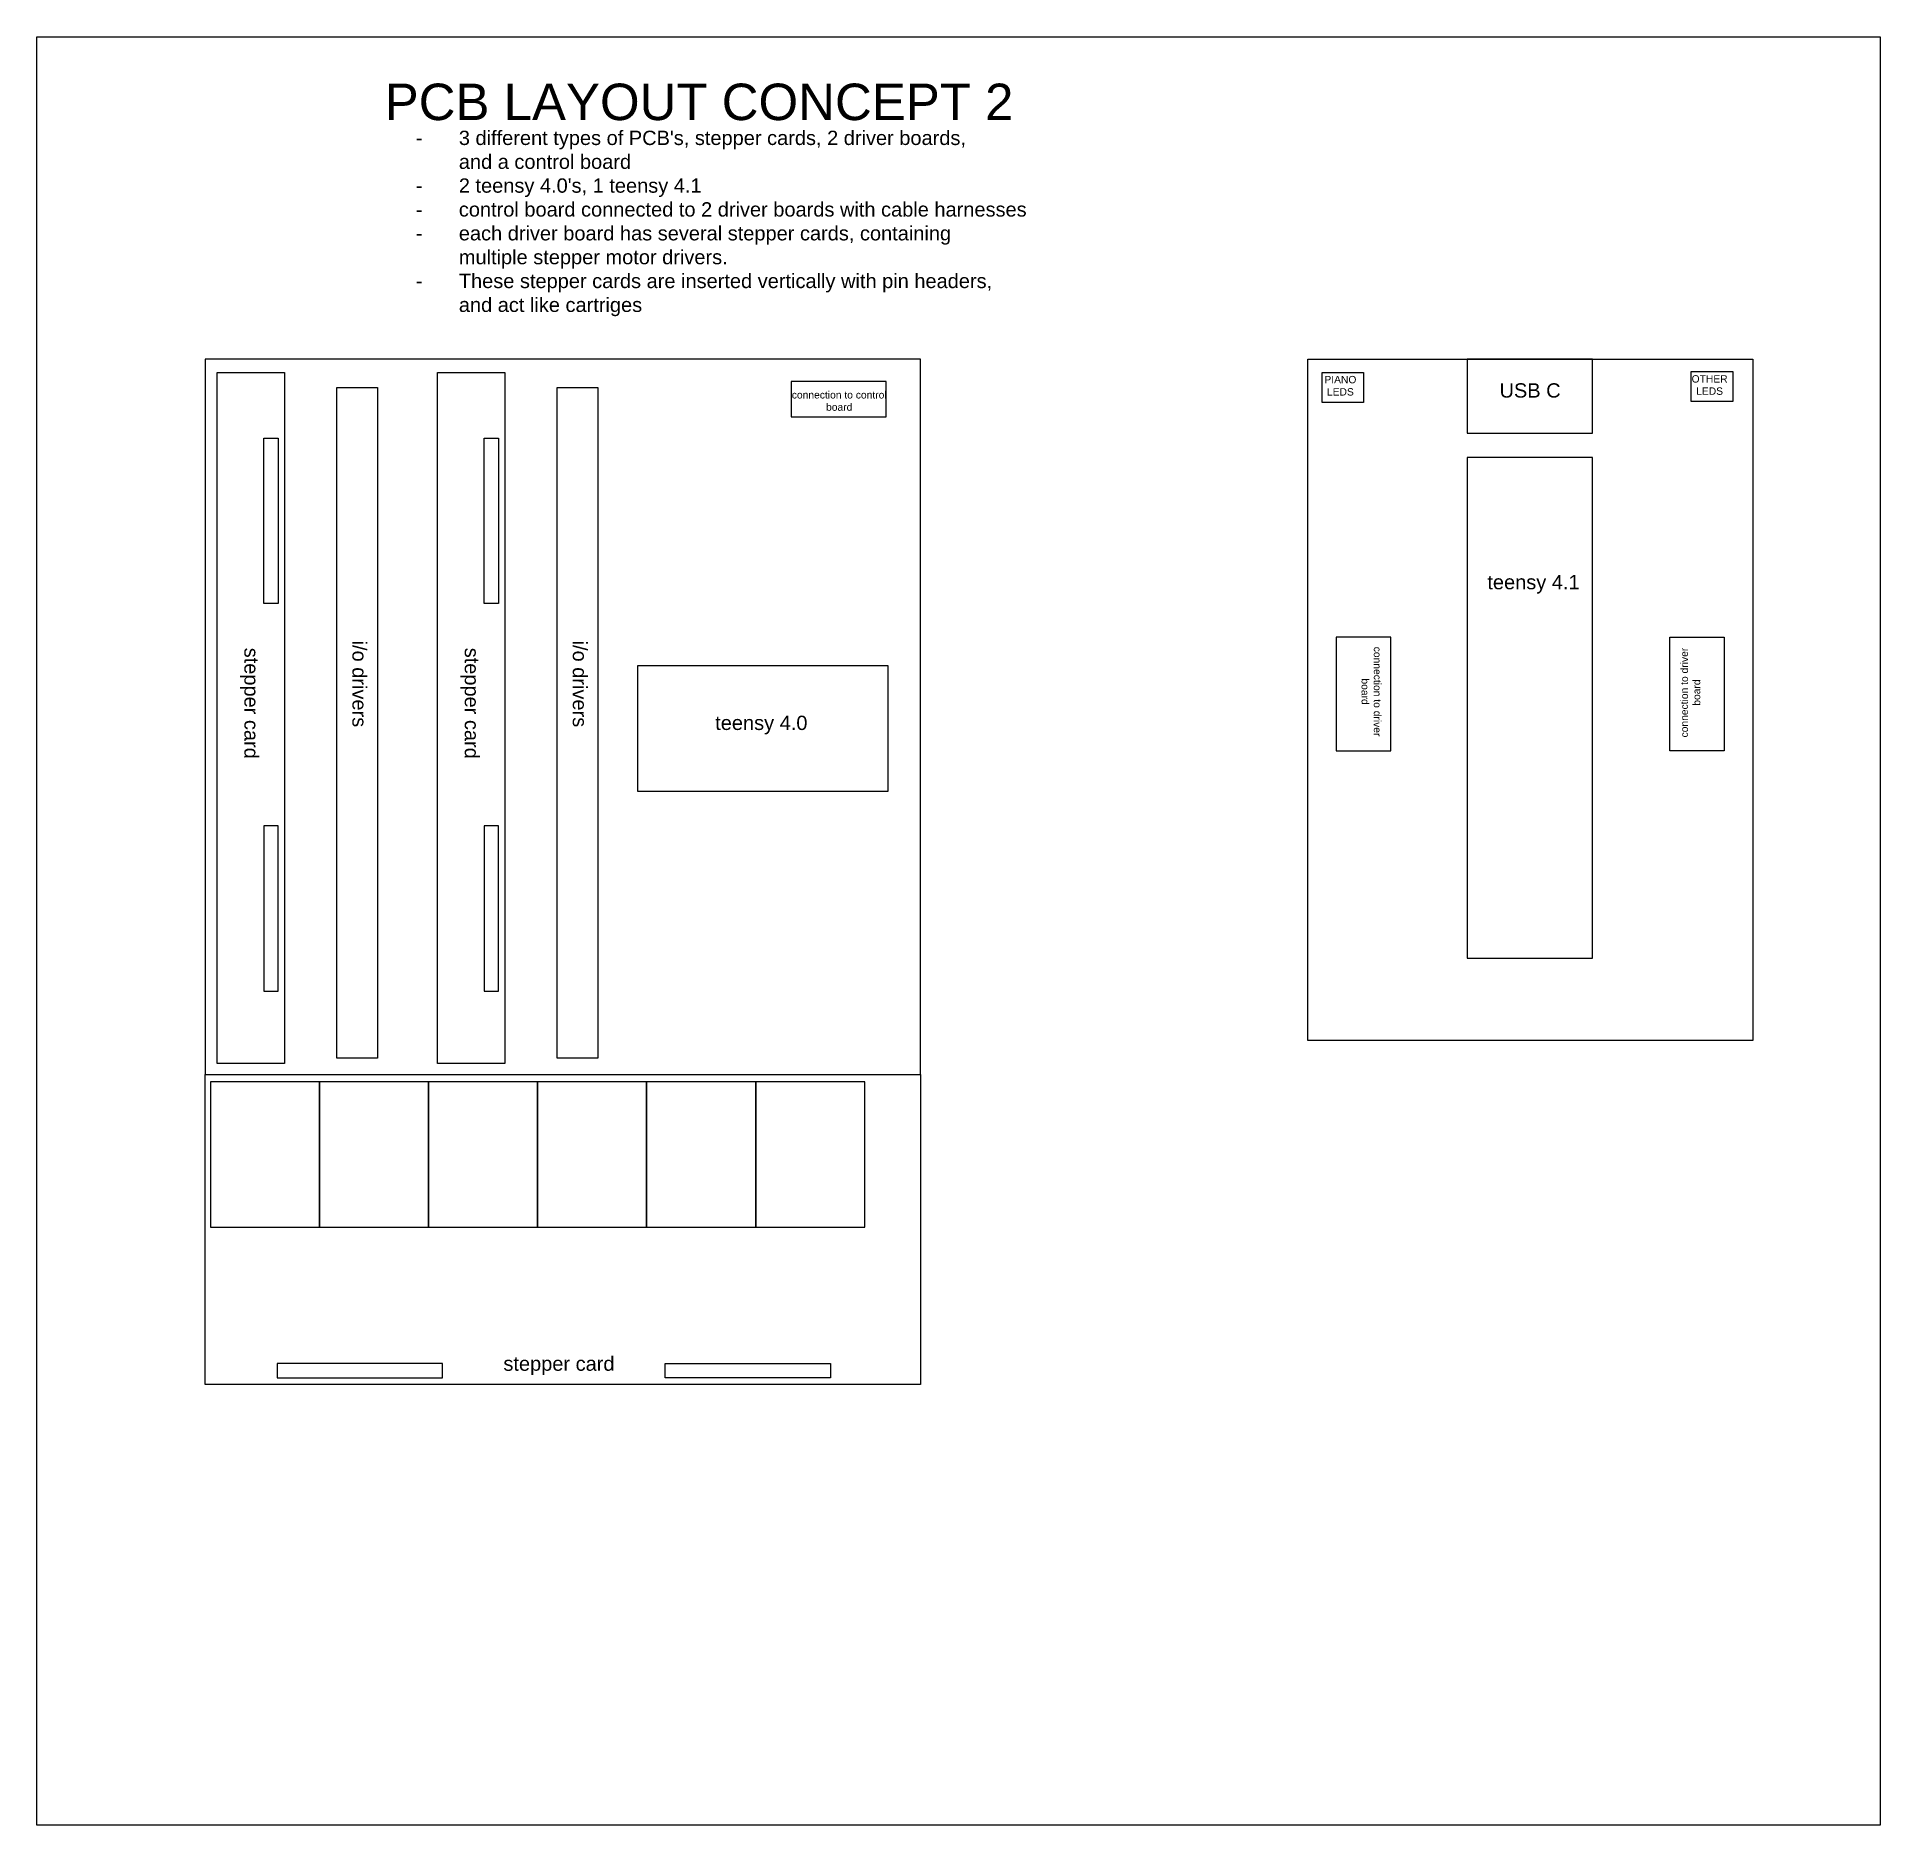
# Model space of a CAD drawing. Header units: inches. Extents: x 0.3 to 79.3, y 0 to 25.
# Drawn here: x 27.74 to 53.5, y 0 to 25 of the extents above; entities that cross this region are included whole.
import ezdxf

# ---------------------------------------------------------------- set-up
doc = ezdxf.new("R2010")
doc.units = ezdxf.units.IN
doc.header["$MEASUREMENT"] = 0
doc.styles.get("Standard").update_dxf_attribs({"font": 'arial.ttf'})

msp = doc.modelspace()

# ---------------------------------------------------------------- texts
at = {"attachment_point": 1}
for s, width, insert, char_height in [('PCB LAYOUT CONCEPT 2', 9.05825, (32.601, 24.346), 0.5099), ("\\pxi-3,l4,t4;-^I3 different types of PCB's, stepper cards, 2 driver boards, and a control board\\P-^I2 teensy 4.0's, 1 teensy 4.1\\P-^Icontrol board connected to 2 driver boards with cable harnesses\\P-^Ieach driver board has several stepper cards, containing multiple stepper motor drivers.\\P-^IThese stepper cards are inserted vertically with pin headers, and act like cartriges", 8.25, (32.837, 23.688), 0.2), ('\\pxqc;PIANO\\PLEDS', 1.34, (45.287, 20.26), 0.10284), ('USB C', 2.29, (48.181, 20.157), 0.2), ('\\pxqc;OTHER\\PLEDS', 1.34, (50.447, 20.27), 0.10284), ('\\pxqc;connection to control board', 1.34, (38.283, 20.047), 0.10284), ('teensy 4.1', 2.29, (48.011, 17.477), 0.2), ('teensy 4.0', 2.29, (37.22, 15.51), 0.2), ('stepper card', 2.07, (34.26, 6.552), 0.2)]:
    msp.add_mtext_dynamic_manual_height_columns(s, width=width, gutter_width=1, heights=[0], dxfattribs=dict(at, insert=insert, char_height=char_height))
for s, width, insert, char_height, attachment_point, rotation in [('i/o drivers', 1.9, (32.35, 16.56), 0.2, 1, 270), ('i/o drivers', 1.9, (35.43, 16.56), 0.2, 1, 270), ('stepper card', 1.9, (30.84, 16.46), 0.2, 1, 270), ('stepper card', 1.9, (33.92, 16.46), 0.2, 1, 270), ('\\pxqc;connection to driver board', 1.34, (46.527, 16.517), 0.10284, 1, 270), ('\\pxqc;connection to driver board', 1.34, (50.987, 15.163), 0.10284, 7, 90)]:
    msp.add_mtext_dynamic_manual_height_columns(s, width=width, gutter_width=1, heights=[0], dxfattribs=dict(insert=insert, char_height=char_height, attachment_point=attachment_point, rotation=rotation))

# ---------------------------------------------------------------- linework, layer by layer
for points in [[(27.74, 25), (53.5, 25), (53.5, 0), (27.74, 0)], [(30.09, 10.492), (40.09, 10.492), (40.09, 20.492), (30.09, 20.492)], [(45.5, 20.492), (51.72, 20.492), (51.72, 10.97), (45.5, 10.97)], [(47.73, 19.46), (49.48, 19.46), (49.48, 20.492), (47.73, 20.492)], [(30.26, 20.31), (31.2, 20.31), (31.2, 10.65), (30.26, 10.65)], [(31.93, 20.1), (32.5, 20.1), (32.5, 10.72), (31.93, 10.72)], [(33.34, 20.31), (34.28, 20.31), (34.28, 10.65), (33.34, 10.65)], [(35.01, 20.1), (35.58, 20.1), (35.58, 10.72), (35.01, 10.72)], [(39.61, 20.18), (38.28, 20.18), (38.28, 19.69), (39.61, 19.69)], [(45.7, 20.31), (46.28, 20.31), (46.28, 19.89), (45.7, 19.89)], [(50.86, 20.32), (51.44, 20.32), (51.44, 19.9), (50.86, 19.9)], [(30.91, 19.39), (31.11, 19.39), (31.11, 17.08), (30.91, 17.08)], [(33.99, 19.39), (34.19, 19.39), (34.19, 17.08), (33.99, 17.08)], [(47.73, 12.12), (49.48, 12.12), (49.48, 19.12), (47.73, 19.12)], [(46.66, 15.02), (46.66, 16.61), (45.9, 16.61), (45.9, 15.02)], [(50.56, 15.02), (50.56, 16.61), (51.32, 16.61), (51.32, 15.02)], [(36.136, 16.205), (36.136, 14.455), (39.636, 14.455), (39.636, 16.205)], [(30.91, 11.66), (31.11, 11.66), (31.11, 13.97), (30.91, 13.97)], [(33.99, 11.66), (34.19, 11.66), (34.19, 13.97), (33.99, 13.97)], [(30.09, 10.492), (40.09, 10.492), (40.09, 6.162), (30.09, 6.162)], [(30.166, 8.36), (31.69, 8.36), (31.69, 10.392), (30.166, 10.392)], [(31.69, 8.36), (33.214, 8.36), (33.214, 10.392), (31.69, 10.392)], [(33.214, 8.36), (34.738, 8.36), (34.738, 10.392), (33.214, 10.392)], [(34.738, 8.36), (36.262, 8.36), (36.262, 10.392), (34.738, 10.392)], [(36.262, 8.36), (37.786, 8.36), (37.786, 10.392), (36.262, 10.392)], [(37.786, 8.36), (39.31, 8.36), (39.31, 10.392), (37.786, 10.392)], [(31.1, 6.452), (31.1, 6.252), (33.41, 6.252), (33.41, 6.452)], [(38.83, 6.452), (38.83, 6.252), (36.52, 6.252), (36.52, 6.452)]]:
    msp.add_lwpolyline(points, close=True)

msp.set_redraw_order([(e.dxf.handle, doc.entitydb.next_handle()) for e in msp.query("TEXT MTEXT ATTDEF DIMENSION ARC_DIMENSION")])  # texts and dimensions are drawn at this point

doc.saveas('drawing.dxf')
